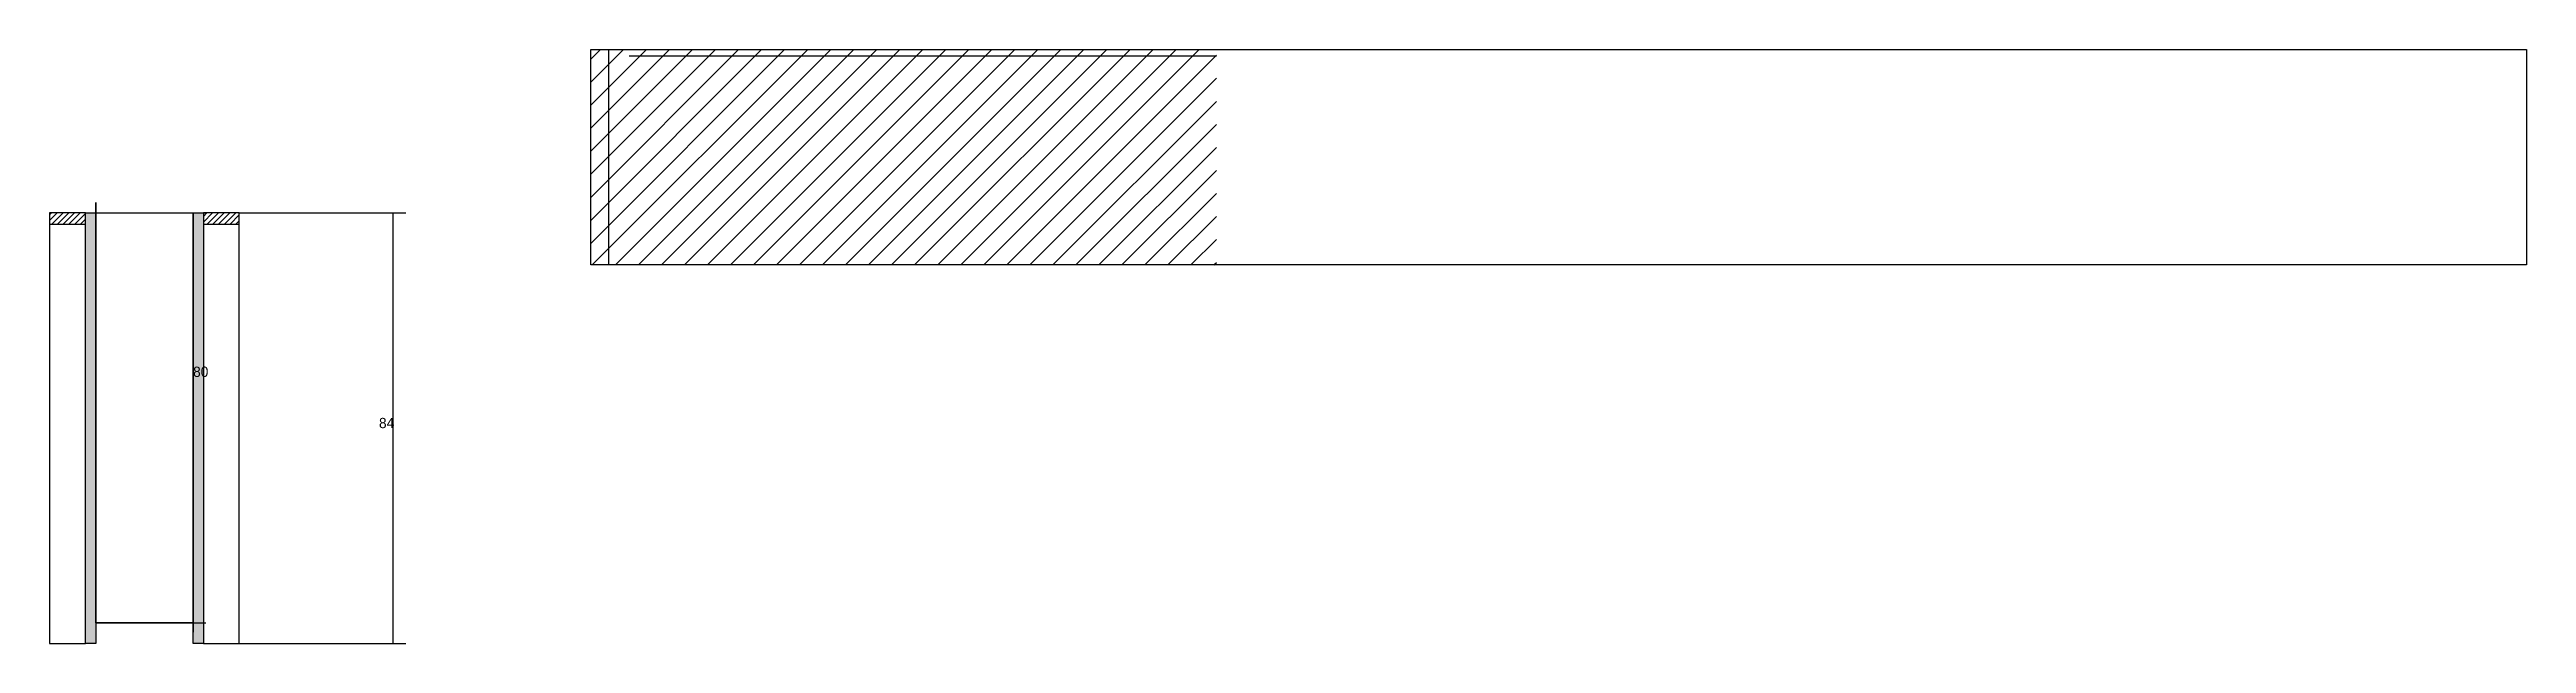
# Model space of a CAD drawing. Header units: metres. Extents: x 137233 to 138254, y 24964 to 26294.
# Drawn here: x 137288 to 138254, y 24964 to 25196 of the extents above; entities that cross this region are included whole.
import ezdxf

# ---------------------------------------------------------------- set-up
doc = ezdxf.new("R2010")
doc.units = ezdxf.units.M
for name, color, linetype in [('CONCRETO', 251, 'Continuous'), ('COTA', 241, 'Continuous'), ('Hachura', 253, 'Continuous'), ('Madeira', 126, 'Continuous'), ('Painéis', 200, 'Continuous'), ('SARR_2.2x7', 40, 'Continuous')]:
    doc.layers.add(name, color=color, linetype=linetype)

msp = doc.modelspace()

# ---------------------------------------------------------------- texts
at = {"layer": 'COTA'}
for s, p in [('80', (137344.1, 25068.2)), ('84', (137416.6, 25048.2))]:
    msp.add_text(s, height=4, dxfattribs=at).set_placement(p)

# ---------------------------------------------------------------- hatches: boundary and pattern name
at = {"layer": 'Hachura'}
h = msp.add_hatch(dxfattribs=at)
h.set_pattern_fill('ANSI31', scale=2)
h.paths.add_polyline_path([(137743.2, 25111.9), (137743.2, 25195.9), (137499.2, 25195.9), (137499.2, 25111.9)])
h = msp.add_hatch(dxfattribs=at)
h.set_pattern_fill('ANSI31', scale=2)
h.paths.add_polyline_path([(137577.7, 25141.5), (137645.3, 25141.5), (137645.3, 25141.5), (137650.8, 25157.5), (137650.8, 25157.5), (137583.2, 25157.5), (137583.2, 25157.5), (137577.7, 25141.5)])
h = msp.add_hatch(dxfattribs=at)
h.set_pattern_fill('ANSI31', scale=0.5)
h.paths.add_polyline_path([(137302.1, 25127.8), (137302.1, 25132.2), (137302.1, 25132.2), (137288.1, 25132.2), (137288.1, 25132.2), (137288.1, 25127.8), (137288.1, 25127.8), (137302.1, 25127.8)])
h = msp.add_hatch(color=8, dxfattribs=at)
h.dxf.hatch_style = 1
h.paths.add_polyline_path([(137302.1, 25132.2), (137306.1, 25132.2), (137306.1, 25132.2), (137306.1, 24964.2), (137306.1, 24964.2), (137302.1, 24964.2), (137302.1, 24964.2), (137302.1, 25132.2)])
h = msp.add_hatch(color=8, dxfattribs=at)
h.dxf.hatch_style = 1
h.paths.add_polyline_path([(137344.1, 25132.2), (137348.1, 25132.2), (137348.1, 25132.2), (137348.1, 24964.2), (137348.1, 24964.2), (137344.1, 24964.2), (137344.1, 24964.2), (137344.1, 25132.2)])
h = msp.add_hatch(dxfattribs=at)
h.set_pattern_fill('ANSI31', scale=0.5)
h.paths.add_polyline_path([(137362.1, 25127.8), (137362.1, 25132.2), (137362.1, 25132.2), (137348.1, 25132.2), (137348.1, 25132.2), (137348.1, 25127.8), (137348.1, 25127.8), (137362.1, 25127.8)])

# ---------------------------------------------------------------- linework, layer by layer
at = {"layer": 'CONCRETO'}
msp.add_lwpolyline([(137306.1, 25136.2), (137306.1, 25136.2), (137306.1, 25132.2), (137306.1, 25132.2), (137306.1, 25132.2), (137344.1, 25132.2), (137344.1, 24968.6), (137344.1, 24968.6), (137344.1, 24972.2), (137306.1, 24972.2)], close=True, dxfattribs=at)
at = {"layer": 'COTA'}
for p, q in [((137306.1, 25132.2), (137349.1, 25132.2)), ((137344.1, 24972.2), (137344.1, 25132.2)), ((137362.1, 25132.2), (137427.1, 25132.2)), ((137422.1, 24964.2), (137422.1, 25132.2)), ((137306.1, 24972.2), (137349.1, 24972.2)), ((137362.1, 24964.2), (137427.1, 24964.2))]:
    msp.add_line(p, q, dxfattribs=at)
at = {"layer": 'Madeira'}
for points in [[(137302.1, 25127.8), (137302.1, 25132.2), (137288.1, 25132.2), (137288.1, 25127.8)], [(137302.1, 25132.2), (137288.1, 25132.2), (137288.1, 24964.2), (137302.1, 24964.2)], [(137362.1, 25127.8), (137362.1, 25132.2), (137348.1, 25132.2), (137348.1, 25127.8)], [(137362.1, 25132.2), (137348.1, 25132.2), (137348.1, 24964.2), (137362.1, 24964.2)]]:
    msp.add_lwpolyline(points, close=True, dxfattribs=at)
at = {"layer": 'Painéis'}
for points in [[(137499.2, 25195.9), (138254.2, 25195.9), (138254.2, 25111.9), (137499.2, 25111.9)], [(137302.1, 25132.2), (137306.1, 25132.2), (137306.1, 24964.2), (137302.1, 24964.2)], [(137344.1, 25132.2), (137348.1, 25132.2), (137348.1, 24964.2), (137344.1, 24964.2)]]:
    msp.add_lwpolyline(points, close=True, dxfattribs=at)
at = {"layer": 'SARR_2.2x7'}
for p, q in [((137506.2, 25111.9), (137506.2, 25195.9)), ((137514.2, 25193.5), (137743.2, 25193.5))]:
    msp.add_line(p, q, dxfattribs=at)

msp.set_redraw_order([(e.dxf.handle, doc.entitydb.next_handle()) for e in msp.query("TEXT MTEXT ATTDEF DIMENSION ARC_DIMENSION")])  # texts and dimensions are drawn at this point

doc.saveas('drawing.dxf')
